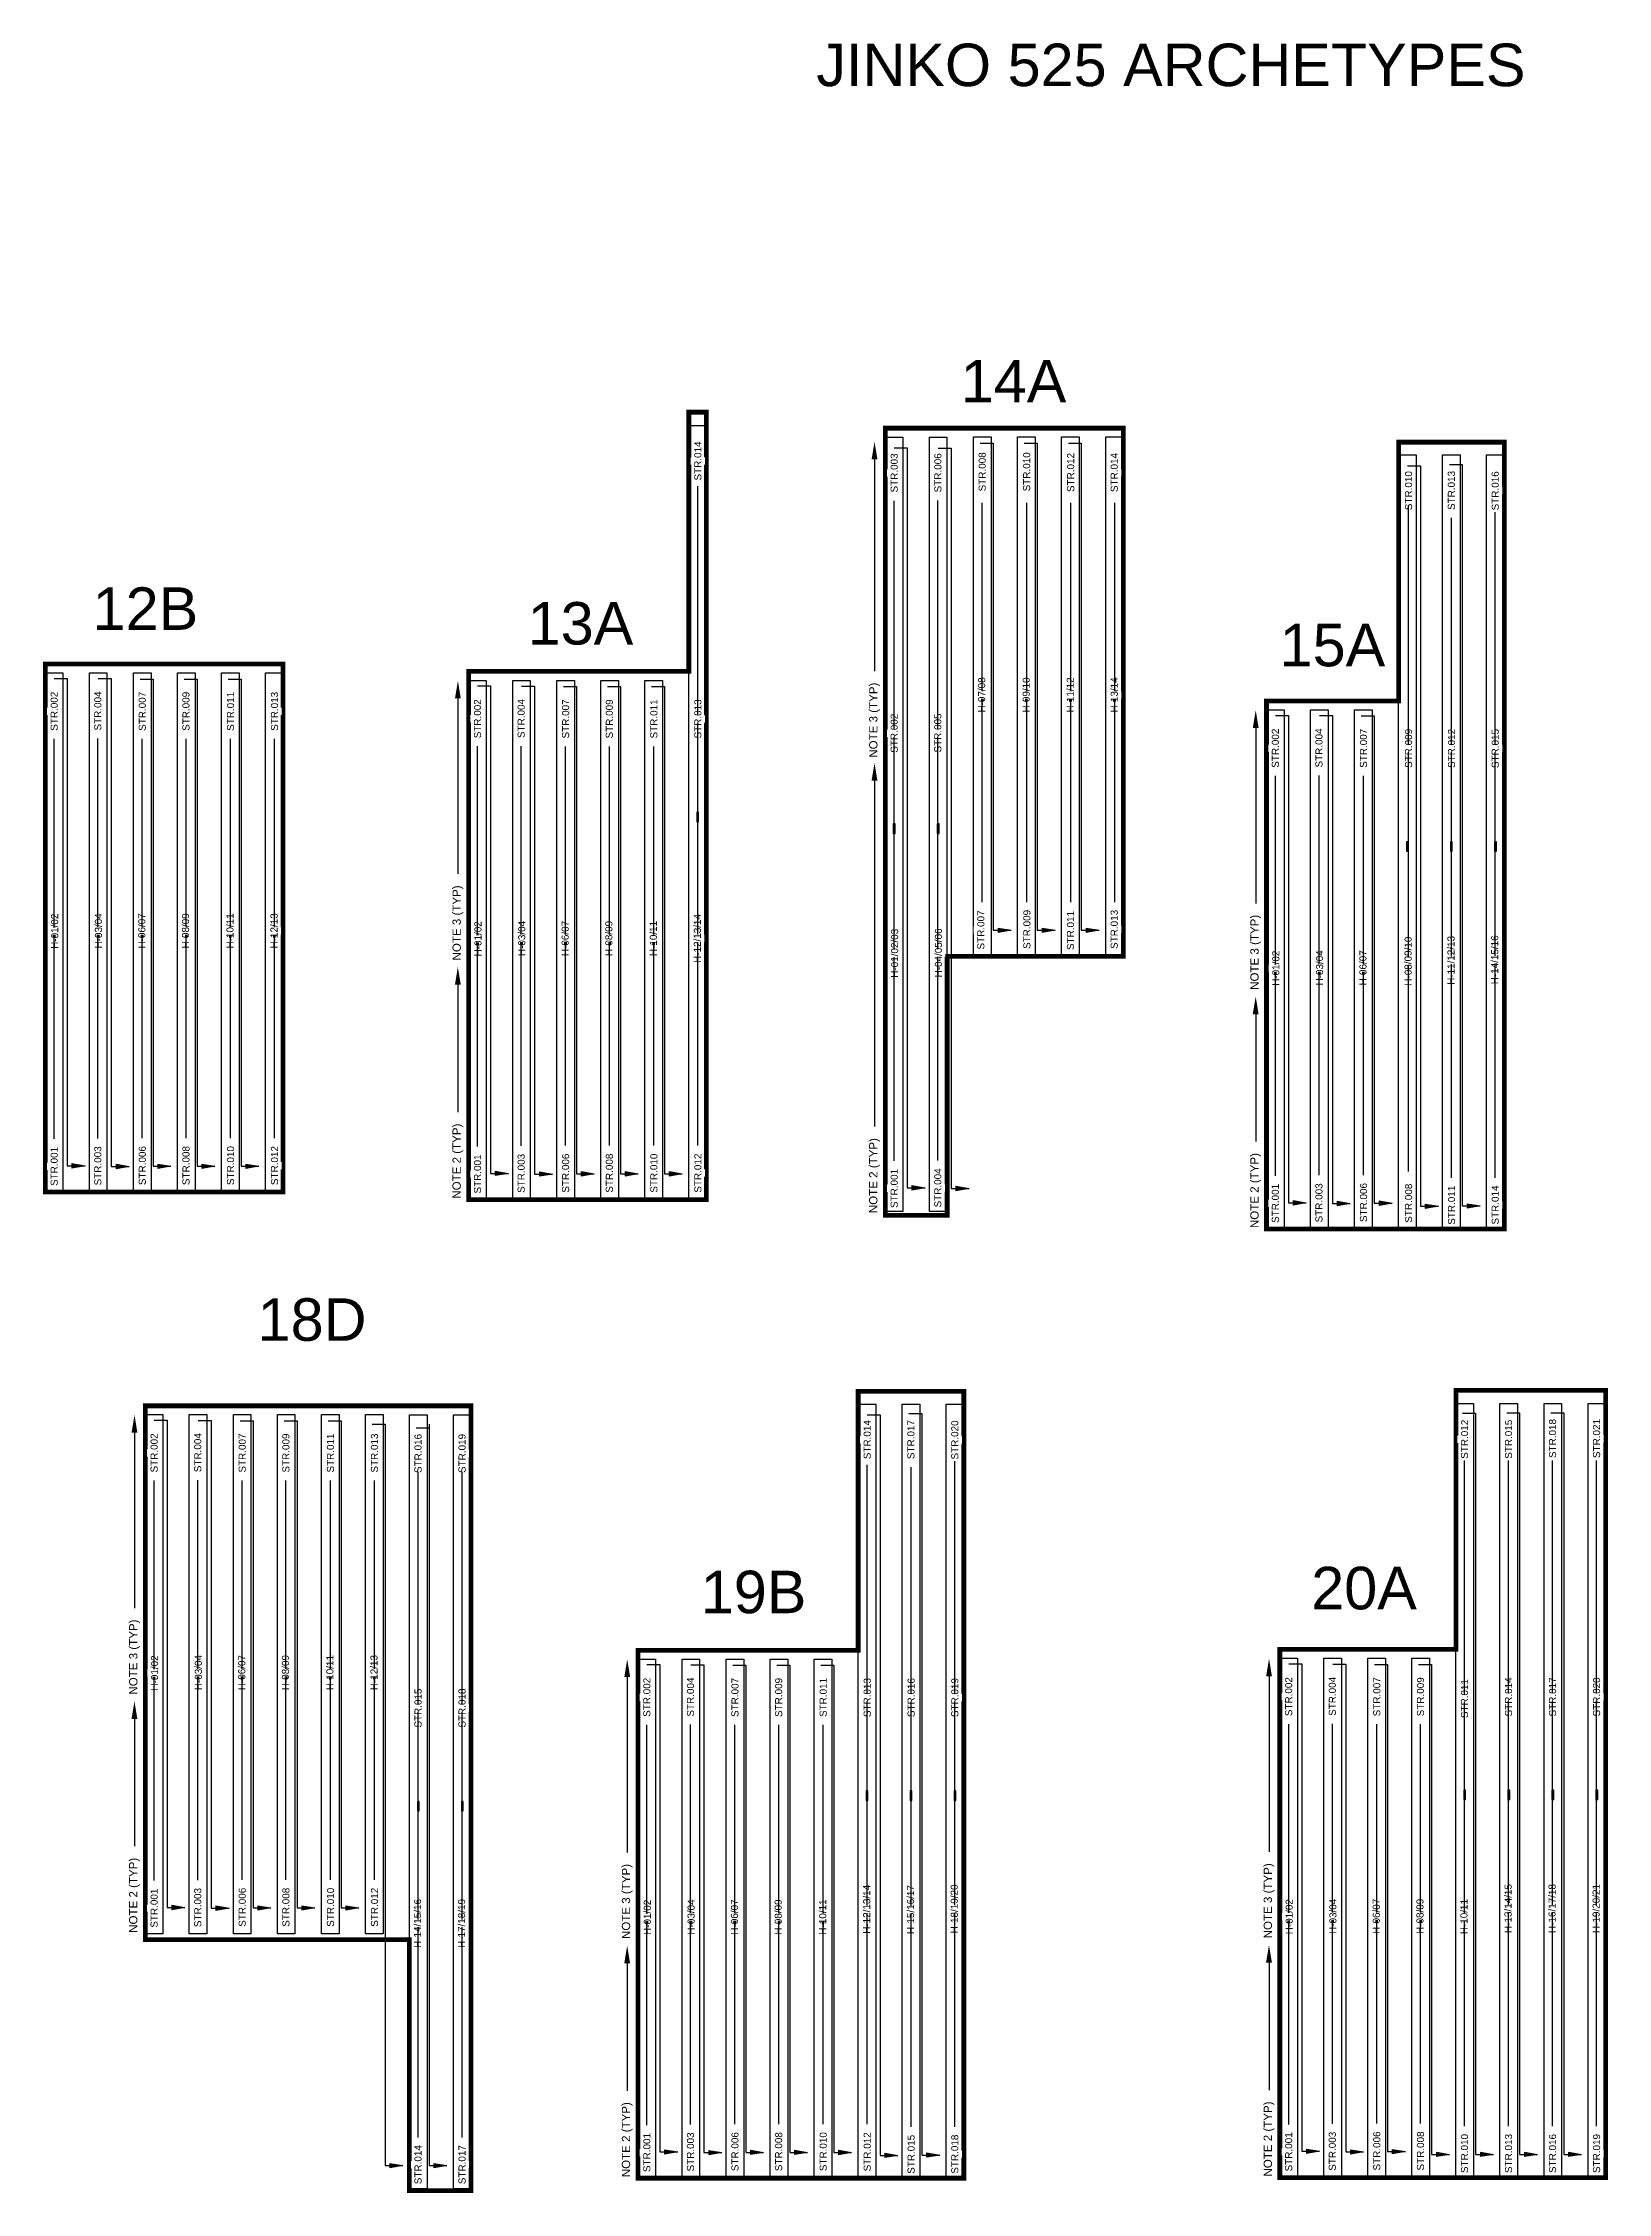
# Model space of a CAD drawing. Header units: inches. Extents: x -4 to 3761, y -12 to 63679.
# Drawn here: x 673 to 1336, y 1445 to 2355 of the extents above; entities that cross this region are included whole.
import ezdxf
from ezdxf import colors
from ezdxf.entities.mleader import LeaderData, LeaderLine
from ezdxf.math import Vec2, Vec3

# ---------------------------------------------------------------- set-up
doc = ezdxf.new("R2010")
doc.units = ezdxf.units.IN
doc.header["$MEASUREMENT"] = 0
for name, color, linetype in [('E-TEXT', 7, 'Continuous'), ('G-ANNO-TEXT', 1, 'Continuous'), ('JINKO', 210, 'Continuous'), ('PV-LBD ARCHETYPES', 7, 'Continuous'), ('PVcase PV Modules (optimised)', 142, 'Continuous')]:
    doc.layers.add(name, color=color, linetype=linetype)
doc.styles.add('NEI-A', font='arial.ttf')

msp = doc.modelspace()

# ---------------------------------------------------------------- texts
at = {"layer": 'PV-LBD ARCHETYPES', "style": 'NEI-A'}
for s, p in [('JINKO 525 ARCHETYPES', (1001, 2337.11)), ('12B', (694.44, 2106.9)), ('13A', (878.73, 2100.68)), ('15A', (1197.26, 2091.47)), ('19B', (952.06, 1690.57, 0)), ('20A', (1210.64, 1692.23, 0))]:
    msp.add_text(s, height=18, dxfattribs=at).set_placement(p)
at = {"layer": 'PV-LBD ARCHETYPES', "char_height": 18, "width": 29.5685, "attachment_point": 5, "style": 'NEI-A'}
for s, insert in [('14A', (1084.55, 2212.22)), (' 18D', (787.39, 1814.79))]:
    msp.add_mtext(s, dxfattribs=dict(at, insert=insert))

# ---------------------------------------------------------------- blocks, each defined once
blk = doc.blocks.new('1P87@52DEG F TR ID3 PVBlock')
at = {"layer": 'PVcase PV Modules (optimised)', "color": 0}
for points in [[(0, 0, 0), (0, -327.727, 0), (-7.461, -327.727, 0), (-7.461, 0, 0)], [(-4.10355, -167.724, 0), (-3.35745, -167.724, 0), (-3.35745, -163.724, 0), (-4.10355, -163.724, 0)]]:
    blk.add_polyline3d(points, close=True, dxfattribs=at)
blk.add_polyline3d([(-3.543975, -165.910525, 0), (-3.543975, -165.537475, 0), (-3.7305, -165.724, 0), (-3.917025, -165.537475, 0), (-3.917025, -165.910525, 0)], dxfattribs=at)
blk = doc.blocks.new('1P58@52DEG F TR ID3 PVBlock')
at = {"layer": 'PVcase PV Modules (optimised)', "color": 0}
for points in [[(0, 0, 0), (0, -219.818, 0), (-7.461, -219.818, 0), (-7.461, 0, 0)], [(-4.10355, -111.909, 0), (-3.35745, -111.909, 0), (-3.35745, -107.909, 0), (-4.10355, -107.909, 0)]]:
    blk.add_polyline3d(points, close=True, dxfattribs=at)
blk.add_polyline3d([(-3.543975, -110.095525, 0), (-3.543975, -109.722475, 0), (-3.7305, -109.909, 0), (-3.917025, -109.722475, 0), (-3.917025, -110.095525, 0)], dxfattribs=at)
blk = doc.blocks.new('_ClosedBlank')
at = {"color": 0, "linetype": 'ByBlock', "lineweight": -2}
for p, q in [((-1, 0.17), (0, 0)), ((-1, 0.17), (-1, -0.17)), ((0, 0), (-1, -0.17))]:
    blk.add_line(p, q, dxfattribs=at)
blk = doc.blocks.new('AR')
h = blk.add_hatch(color=256)
h.dxf.hatch_style = 1
h.paths.add_polyline_path([(0, 0.03), (0, -0.03), (0.18, 0)])
at = {"xscale": 0.1800047113158301, "yscale": 0.1800047113158301, "zscale": 0.1800047113158301}
blk.add_blockref('_ClosedBlank', (0.18, 0), dxfattribs=at)

# ---------------------------------------------------------------- linework, layer by layer
at = {"const_width": 2}
for points in [[(954.46, 2199.07), (947, 2199.07), (947, 2089.31), (853.74, 2089.31), (853.74, 1865.67), (954.46, 1865.67)], [(1292.42, 2186.37), (1247.66, 2186.37), (1247.66, 2076.78), (1191.7, 2076.78), (1191.7, 1853.22), (1292.42, 1853.22)], [(674.41, 2092.41), (775.13, 2092.41), (775.13, 1868.87), (674.41, 1868.87)]]:
    msp.add_lwpolyline(points, close=True, dxfattribs=at)
for points, elevation in [([(1030.23, 1859.02), (1056.43, 1859.02), (1056.43, 1968.66), (1131.04, 1968.66), (1131.04, 2192.3), (1030.23, 2192.3)], -5.56), ([(1063.49, 1784.51), (1018.73, 1784.51), (1018.73, 1674.92), (925.47, 1674.92), (925.47, 1451.38), (1063.49, 1451.38)], 0), ([(1335.37, 1784.94), (1271.96, 1784.94), (1271.96, 1675.31), (1197.35, 1675.31), (1197.35, 1451.66), (1335.37, 1451.66)], 0)]:
    msp.add_lwpolyline(points, close=True, dxfattribs=dict(at, elevation=elevation))
msp.add_lwpolyline([(854.76, 1778.39), (716.74, 1778.39), (716.74, 1552.38), (828.65, 1552.38), (828.65, 1446.11), (854.76, 1446.11), (854.76, 1778.39)], dxfattribs=at)
at = {"layer": 'E-TEXT'}
for p, q in [((1089.11, 2185.99, -5.56), (1094.61, 2185.99, -5.56)), ((1034, 2183.97, -5.56), (1039.5, 2183.97, -5.56)), ((1039.5, 2183.97, -5.56), (1039.5, 1870.71, -5.56)), ((1052.66, 2183.88, -5.56), (1058.16, 2183.88, -5.56)), ((1058.16, 2183.88, -5.56), (1058.16, 1870.42, -5.56)), ((1269.15, 2176.91), (1274.65, 2176.91)), ((1274.65, 2176.91), (1274.65, 1863.04)), ((950.84, 1888.55), (950.84, 2167.73)), ((1033.99, 1882.05, -5.56), (1033.99, 2161.53, -5.56)), ((1052.47, 1882.3, -5.56), (1052.47, 2161.64, -5.56)), ((1071.26, 1991.64, -5.56), (1071.26, 2160.67, -5.56)), ((1251.9, 1877.66), (1251.9, 2159.75)), ((1270.09, 1874.93), (1270.09, 2154.27)), ((1288.6, 1874.93), (1288.6, 2156.76)), ((678.17, 2086.35), (683.67, 2086.35)), ((683.67, 2086.35), (683.67, 1880.04)), ((696.83, 2086.26), (702.33, 2086.26)), ((702.33, 2086.26), (702.33, 1879.74)), ((714.55, 2086.1), (720.05, 2086.1)), ((720.05, 2086.1), (720.05, 1879.86)), ((733.2, 2086.1), (738.7, 2086.1)), ((751.85, 2086.1), (757.35, 2086.1)), ((757.35, 2086.1), (757.35, 1879.86)), ((857.5, 2083.15), (863, 2083.15)), ((863, 2083.15), (863, 1876.84)), ((876.16, 2083.06), (881.66, 2083.06)), ((881.66, 2083.06), (881.66, 1876.54)), ((893.88, 2082.9), (899.37, 2082.9)), ((899.37, 2082.9), (899.37, 1876.66)), ((912.53, 2082.9), (918.03, 2082.9)), ((931.18, 2082.9), (936.68, 2082.9)), ((936.68, 2082.9), (936.68, 1876.66)), ((1195.47, 2070.7), (1200.97, 2070.7)), ((1200.97, 2070.7), (1200.97, 1864.39)), ((1214.13, 2070.61), (1219.63, 2070.61)), ((1219.63, 2070.61), (1219.63, 1864.09)), ((1231.84, 2070.45), (1237.34, 2070.45)), ((1237.34, 2070.45), (1237.34, 1864.21)), ((678.16, 1891.38), (678.16, 2060.83)), ((696.65, 1891.63), (696.65, 2060.93)), ((715.49, 1891.75), (715.49, 2060.77)), ((734, 1891.75), (734, 2060.77)), ((752.86, 1891.75), (752.86, 2060.77)), ((771.51, 1891.75), (771.51, 2060.77)), ((857.49, 1888.18), (857.49, 2057.63)), ((875.97, 1888.43), (875.97, 2057.73)), ((894.82, 1888.55), (894.82, 2057.57)), ((913.33, 1888.55), (913.33, 2057.57)), ((932.19, 1888.55), (932.19, 2057.57)), ((1195.46, 1875.72), (1195.46, 2045.17)), ((1213.94, 1875.98), (1213.94, 2045.28)), ((1232.79, 1876.09), (1232.79, 2045.12)), ((683.67, 1879.99), (691.23, 1879.99)), ((702.33, 1879.7), (709.89, 1879.7)), ((720.05, 1879.82), (727.6, 1879.82)), ((757.35, 1879.82), (764.91, 1879.82)), ((863, 1876.8), (870.56, 1876.8)), ((881.66, 1876.5), (889.22, 1876.5)), ((899.37, 1876.62), (906.93, 1876.62)), ((936.68, 1876.62), (944.24, 1876.62)), ((1039.5, 1870.67, -5.56), (1047.06, 1870.67, -5.56)), ((1058.16, 1870.37, -5.56), (1065.71, 1870.37, -5.56)), ((1200.97, 1864.34), (1208.53, 1864.34)), ((1219.63, 1864.05), (1227.18, 1864.05)), ((1237.34, 1864.16), (1244.9, 1864.16)), ((1274.65, 1863), (1282.2, 1863)), ((1040.22, 1775.07, 0), (1045.71, 1775.07, 0)), ((1045.71, 1775.07, 0), (1045.71, 1461.2, 0)), ((720.51, 1772.33), (726.01, 1772.33)), ((726.01, 1772.33), (726.01, 1566.02)), ((739.17, 1772.24), (744.66, 1772.24)), ((744.66, 1772.24), (744.66, 1565.72)), ((756.88, 1772.08), (762.38, 1772.08)), ((762.38, 1772.08), (762.38, 1565.84)), ((775.53, 1772.08), (781.03, 1772.08)), ((794.19, 1772.08), (799.68, 1772.08)), ((799.68, 1772.08), (799.68, 1565.84)), ((832.29, 1468.65), (832.29, 1750.48)), ((850.94, 1468.65), (850.94, 1750.48)), ((1022.57, 1474.19, 0), (1022.57, 1753.38, 0)), ((1041.16, 1473.08, 0), (1041.16, 1752.43, 0)), ((1059.67, 1473.08, 0), (1059.67, 1754.91, 0)), ((1275.59, 1473.37, 0), (1275.59, 1755.2, 0)), ((1294.24, 1473.37, 0), (1294.24, 1755.2, 0)), ((1312.89, 1473.37, 0), (1312.89, 1755.2, 0)), ((1331.55, 1473.37, 0), (1331.55, 1755.2, 0)), ((720.49, 1577.36), (720.49, 1746.81)), ((738.98, 1577.61), (738.98, 1746.91)), ((757.82, 1577.73), (757.82, 1746.75)), ((776.33, 1577.73), (776.33, 1746.75)), ((795.19, 1577.73), (795.19, 1746.75)), ((813.84, 1577.73), (813.84, 1746.75)), ((929.24, 1668.85, 0), (934.73, 1668.85, 0)), ((934.73, 1668.85, 0), (934.73, 1462.54, 0)), ((947.89, 1668.77, 0), (953.39, 1668.77, 0)), ((953.39, 1668.77, 0), (953.39, 1462.25, 0)), ((965.61, 1668.6, 0), (971.11, 1668.6, 0)), ((971.11, 1668.6, 0), (971.11, 1462.37, 0)), ((984.26, 1668.6, 0), (989.76, 1668.6, 0)), ((1002.91, 1668.6, 0), (1008.41, 1668.6, 0)), ((1002.91, 1668.55, 0), (1008.41, 1668.55, 0)), ((1008.41, 1668.6, 0), (1008.41, 1462.37, 0)), ((1201.12, 1669.14, 0), (1206.61, 1669.14, 0)), ((1206.61, 1669.14, 0), (1206.61, 1462.83, 0)), ((1219.77, 1669.05, 0), (1225.27, 1669.05, 0)), ((1225.27, 1669.05, 0), (1225.27, 1462.54, 0)), ((1237.49, 1668.89, 0), (1242.99, 1668.89, 0)), ((1242.99, 1668.89, 0), (1242.99, 1462.65, 0)), ((1256.14, 1668.9, 0), (1261.64, 1668.9, 0)), ((929.22, 1473.88, 0), (929.22, 1643.33, 0)), ((947.71, 1474.13, 0), (947.71, 1643.44, 0)), ((966.55, 1474.25, 0), (966.55, 1643.28, 0)), ((985.06, 1474.25, 0), (985.06, 1643.28, 0)), ((1003.92, 1474.25, 0), (1003.92, 1643.28, 0)), ((1201.1, 1474.17, 0), (1201.1, 1643.62, 0)), ((1219.59, 1474.42, 0), (1219.59, 1643.72, 0)), ((1238.43, 1474.54, 0), (1238.43, 1643.56, 0)), ((1256.94, 1474.54, 0), (1256.94, 1643.56, 0)), ((726.01, 1565.97), (733.56, 1565.97)), ((744.66, 1565.68), (752.22, 1565.68)), ((762.38, 1565.8), (769.94, 1565.8)), ((799.68, 1565.8), (807.24, 1565.8)), ((818.34, 1456.72), (825.89, 1456.72)), ((934.73, 1462.5, 0), (942.29, 1462.5, 0)), ((953.39, 1462.21, 0), (960.95, 1462.21, 0)), ((971.11, 1462.32, 0), (978.67, 1462.32, 0)), ((1008.41, 1462.32, 0), (1015.97, 1462.32, 0)), ((1045.71, 1461.16, 0), (1053.27, 1461.16, 0)), ((1206.61, 1462.79, 0), (1214.17, 1462.79, 0)), ((1225.27, 1462.49, 0), (1232.83, 1462.49, 0)), ((1242.99, 1462.61, 0), (1250.54, 1462.61, 0))]:
    msp.add_line(p, q, dxfattribs=at)

# ---------------------------------------------------------------- block references
at = {"layer": 'E-TEXT', "xscale": 30.78777906583937, "yscale": 30.78777906583937, "zscale": 30.78777906583937}
for p in [(685.69, 1879.99), (704.35, 1879.7), (722.06, 1879.82), (759.37, 1879.82), (865.02, 1876.8), (883.67, 1876.5), (901.39, 1876.62), (938.69, 1876.62), (1041.52, 1870.67, -5.56), (1060.17, 1870.37, -5.56), (1202.99, 1864.34), (1221.64, 1864.05), (1239.36, 1864.16), (1276.66, 1863), (728.02, 1565.97), (746.68, 1565.68), (764.4, 1565.8), (801.7, 1565.8), (820.35, 1456.72), (936.75, 1462.5, 0), (955.41, 1462.21, 0), (973.12, 1462.32, 0), (1010.43, 1462.32, 0), (1047.73, 1461.16, 0), (1208.63, 1462.79, 0), (1227.29, 1462.49, 0), (1245, 1462.61, 0)]:
    msp.add_blockref('AR', p, dxfattribs=at)
at = {"layer": 'JINKO'}
for name, p in [('1P87@52DEG F TR ID3 PVBlock', (954.46, 2193.4)), ('1P87@52DEG F TR ID3 PVBlock', (1037.69, 2188.44, -5.56)), ('1P87@52DEG F TR ID3 PVBlock', (1056.35, 2188.44, -5.56)), ('1P58@52DEG F TR ID3 PVBlock', (1075.09, 2188.58, -5.56)), ('1P58@52DEG F TR ID3 PVBlock', (1093.74, 2188.58, -5.56)), ('1P58@52DEG F TR ID3 PVBlock', (1112.39, 2188.58, -5.56)), ('1P58@52DEG F TR ID3 PVBlock', (1131.04, 2188.58, -5.56)), ('1P87@52DEG F TR ID3 PVBlock', (1255.12, 2180.95)), ('1P87@52DEG F TR ID3 PVBlock', (1273.77, 2180.95)), ('1P87@52DEG F TR ID3 PVBlock', (1292.42, 2180.95)), ('1P58@52DEG F TR ID3 PVBlock', (681.87, 2088.69)), ('1P58@52DEG F TR ID3 PVBlock', (700.52, 2088.69)), ('1P58@52DEG F TR ID3 PVBlock', (719.17, 2088.69)), ('1P58@52DEG F TR ID3 PVBlock', (737.82, 2088.69)), ('1P58@52DEG F TR ID3 PVBlock', (756.48, 2088.69)), ('1P58@52DEG F TR ID3 PVBlock', (775.13, 2088.69)), ('1P58@52DEG F TR ID3 PVBlock', (861.2, 2085.49)), ('1P58@52DEG F TR ID3 PVBlock', (879.85, 2085.49)), ('1P58@52DEG F TR ID3 PVBlock', (898.5, 2085.49)), ('1P58@52DEG F TR ID3 PVBlock', (917.15, 2085.49)), ('1P58@52DEG F TR ID3 PVBlock', (935.8, 2085.49)), ('1P58@52DEG F TR ID3 PVBlock', (1199.16, 2073.04)), ('1P58@52DEG F TR ID3 PVBlock', (1217.82, 2073.04)), ('1P58@52DEG F TR ID3 PVBlock', (1236.47, 2073.04)), ('1P87@52DEG F TR ID3 PVBlock', (1026.19, 1779.04, 0)), ('1P87@52DEG F TR ID3 PVBlock', (1044.84, 1779.04, 0)), ('1P87@52DEG F TR ID3 PVBlock', (1063.49, 1779.04, 0)), ('1P87@52DEG F TR ID3 PVBlock', (1279.42, 1779.39, 0)), ('1P87@52DEG F TR ID3 PVBlock', (1298.07, 1779.39, 0)), ('1P87@52DEG F TR ID3 PVBlock', (1316.72, 1779.39, 0)), ('1P87@52DEG F TR ID3 PVBlock', (1335.37, 1779.39, 0)), ('1P58@52DEG F TR ID3 PVBlock', (724.2, 1774.67)), ('1P58@52DEG F TR ID3 PVBlock', (742.85, 1774.67)), ('1P58@52DEG F TR ID3 PVBlock', (761.51, 1774.67)), ('1P58@52DEG F TR ID3 PVBlock', (780.16, 1774.67)), ('1P58@52DEG F TR ID3 PVBlock', (798.81, 1774.67)), ('1P58@52DEG F TR ID3 PVBlock', (817.46, 1774.67)), ('1P87@52DEG F TR ID3 PVBlock', (836.11, 1774.58)), ('1P87@52DEG F TR ID3 PVBlock', (854.76, 1774.58)), ('1P58@52DEG F TR ID3 PVBlock', (932.93, 1671.19, 0)), ('1P58@52DEG F TR ID3 PVBlock', (951.58, 1671.19, 0)), ('1P58@52DEG F TR ID3 PVBlock', (970.23, 1671.19, 0)), ('1P58@52DEG F TR ID3 PVBlock', (988.88, 1671.19, 0)), ('1P58@52DEG F TR ID3 PVBlock', (1007.54, 1671.19, 0)), ('1P58@52DEG F TR ID3 PVBlock', (1204.81, 1671.48, 0)), ('1P58@52DEG F TR ID3 PVBlock', (1223.46, 1671.48, 0)), ('1P58@52DEG F TR ID3 PVBlock', (1242.11, 1671.48, 0)), ('1P58@52DEG F TR ID3 PVBlock', (1260.76, 1671.48, 0))]:
    msp.add_blockref(name, p, dxfattribs=at)

msp.set_redraw_order([(e.dxf.handle, doc.entitydb.next_handle()) for e in msp.query("TEXT MTEXT ATTDEF DIMENSION ARC_DIMENSION")])  # texts and dimensions are drawn at this point

# ---------------------------------------------------------------- leaders
at = {"layer": 'G-ANNO-TEXT'}
ml = msp.add_multileader_mtext('Standard', dxfattribs=at)
ml.set_content('NOTE 3 (TYP)', color=256, style='NEI-A')
ml.set_leader_properties()
ml.build(insert=Vec2(0, 0))
ml.multileader.update_dxf_attribs({"dogleg_length": 0.0625, "arrow_head_size": 7.5, "scale": 60})
ctx = ml.context
ctx.base_point, ctx.scale, ctx.char_height, ctx.arrow_head_size, ctx.landing_gap_size, ctx.plane_origin, ctx.plane_x_axis, ctx.plane_y_axis = Vec3(1025.66, 2047.39, -5.56), 60, 3.5, 7.5, 5.4, Vec3(1103.8, 1978.12, -5.56), Vec3(0, 1), Vec3(-1, 0)
notes = []
notes.append((ctx, [(1, (1, 1, 0), (1025.66, 2093.18, -5.56), (0, -1), 3.75, [(0, [(1025.66, 2186.59, -5.56)], 0, [])])]))
ctx.mtext.insert, ctx.mtext.text_direction, ctx.mtext.rotation, ctx.mtext.width, ctx.mtext.flow_direction = Vec3(1023.4, 2052.79, -5.56), Vec3(0, 1), 1.570796, 1027, 5
ml = msp.add_multileader_mtext('Standard', dxfattribs=at)
ml.set_content('NOTE 3 (TYP)', color=256, style='NEI-A')
ml.set_leader_properties()
ml.build(insert=Vec2(0, 0))
ml.multileader.update_dxf_attribs({"dogleg_length": 0.0625, "arrow_head_size": 7.5, "scale": 60})
ctx = ml.context
ctx.base_point, ctx.scale, ctx.char_height, ctx.arrow_head_size, ctx.landing_gap_size, ctx.plane_origin, ctx.plane_x_axis, ctx.plane_y_axis = Vec3(849.17, 1961.54), 60, 3.5, 7.5, 5.4, Vec3(927.3, 1892.27), Vec3(0, 1), Vec3(-1, 0)
notes.append((ctx, [(1, (1, 1, 0), (849.17, 2007.32), (0, -1), 3.75, [(0, [(849.17, 2085.35)], 0, [])])]))
ctx.mtext.insert, ctx.mtext.text_direction, ctx.mtext.rotation, ctx.mtext.width, ctx.mtext.flow_direction = Vec3(846.9, 1966.94), Vec3(0, 1), 1.570796, 1027, 5
ml = msp.add_multileader_mtext('Standard', dxfattribs=at)
ml.set_content('NOTE 3 (TYP)', color=256, style='NEI-A')
ml.set_leader_properties()
ml.build(insert=Vec2(0, 0))
ml.multileader.update_dxf_attribs({"dogleg_length": 0.0625, "arrow_head_size": 7.5, "scale": 60})
ctx = ml.context
ctx.base_point, ctx.scale, ctx.char_height, ctx.arrow_head_size, ctx.landing_gap_size, ctx.plane_origin, ctx.plane_x_axis, ctx.plane_y_axis = Vec3(1187.13, 1949.09), 60, 3.5, 7.5, 5.4, Vec3(1265.27, 1879.82), Vec3(0, 1), Vec3(-1, 0)
notes.append((ctx, [(1, (1, 1, 0), (1187.13, 1994.87), (0, -1), 3.75, [(0, [(1187.13, 2072.89)], 0, [])])]))
ctx.mtext.insert, ctx.mtext.text_direction, ctx.mtext.rotation, ctx.mtext.width, ctx.mtext.flow_direction = Vec3(1184.87, 1954.49), Vec3(0, 1), 1.570796, 1027, 5
ml = msp.add_multileader_mtext('Standard', dxfattribs=at)
ml.set_content('NOTE 2 (TYP)', color=256, style='NEI-A')
ml.set_leader_properties()
ml.build(insert=Vec2(0, 0))
ml.multileader.update_dxf_attribs({"dogleg_length": 0.0625, "arrow_head_size": 7.5, "scale": 60})
ctx = ml.context
ctx.base_point, ctx.scale, ctx.char_height, ctx.arrow_head_size, ctx.landing_gap_size, ctx.plane_origin, ctx.plane_x_axis, ctx.plane_y_axis = Vec3(849.15, 1860.68), 60, 3.5, 7.5, 5.4, Vec3(927.28, 1791.42), Vec3(0, 1), Vec3(-1, 0)
notes.append((ctx, [(1, (1, 1, 0), (849.15, 1906.47), (0, -1), 3.75, [(0, [(849.15, 1964.16)], 0, [])])]))
ctx.mtext.insert, ctx.mtext.text_direction, ctx.mtext.rotation, ctx.mtext.width, ctx.mtext.flow_direction = Vec3(846.88, 1866.08), Vec3(0, 1), 1.570796, 55.295, 5
ml = msp.add_multileader_mtext('Standard', dxfattribs=at)
ml.set_content('NOTE 2 (TYP)', color=256, style='NEI-A')
ml.set_leader_properties()
ml.build(insert=Vec2(0, 0))
ml.multileader.update_dxf_attribs({"dogleg_length": 0.0625, "arrow_head_size": 7.5, "scale": 60})
ctx = ml.context
ctx.base_point, ctx.scale, ctx.char_height, ctx.arrow_head_size, ctx.landing_gap_size, ctx.plane_origin, ctx.plane_x_axis, ctx.plane_y_axis = Vec3(1025.65, 1854.56, -5.56), 60, 3.5, 7.5, 5.4, Vec3(1103.78, 1785.29, -5.56), Vec3(0, 1), Vec3(-1, 0)
notes.append((ctx, [(1, (1, 1, 0), (1025.65, 1900.34, -5.56), (0, -1), 3.75, [(0, [(1025.65, 2050.57, -5.56)], 0, [])])]))
ctx.mtext.insert, ctx.mtext.text_direction, ctx.mtext.rotation, ctx.mtext.width, ctx.mtext.flow_direction = Vec3(1023.38, 1859.96, -5.56), Vec3(0, 1), 1.570796, 55.295, 5
ml = msp.add_multileader_mtext('Standard', dxfattribs=at)
ml.set_content('NOTE 2 (TYP)', color=256, style='NEI-A')
ml.set_leader_properties()
ml.build(insert=Vec2(0, 0))
ml.multileader.update_dxf_attribs({"dogleg_length": 0.0625, "arrow_head_size": 7.5, "scale": 60})
ctx = ml.context
ctx.base_point, ctx.scale, ctx.char_height, ctx.arrow_head_size, ctx.landing_gap_size, ctx.plane_origin, ctx.plane_x_axis, ctx.plane_y_axis = Vec3(1187.12, 1848.23), 60, 3.5, 7.5, 5.4, Vec3(1265.25, 1778.96), Vec3(0, 1), Vec3(-1, 0)
notes.append((ctx, [(1, (1, 1, 0), (1187.12, 1894.02), (0, -1), 3.75, [(0, [(1187.12, 1951.7)], 0, [])])]))
ctx.mtext.insert, ctx.mtext.text_direction, ctx.mtext.rotation, ctx.mtext.width, ctx.mtext.flow_direction = Vec3(1184.85, 1853.63), Vec3(0, 1), 1.570796, 55.295, 5
for ctx, leaders in notes:
    for number, flags, end, landing, length, lines in leaders:
        leader = LeaderData()
        leader.index, (leader.has_last_leader_line, leader.has_dogleg_vector, leader.attachment_direction) = number, flags
        leader.last_leader_point, leader.dogleg_vector, leader.dogleg_length = Vec3(end), Vec3(landing), length
        for number, points, colour, breaks in lines:
            line = LeaderLine()
            line.index, line.vertices, line.color, line.breaks = number, Vec3.list(points), colors.encode_raw_color(colour), breaks
            leader.lines.append(line)
        ctx.leaders.append(leader)

# ---------------------------------------------------------------- next in the draw order: texts
at = {"layer": 'G-ANNO-TEXT', "char_height": 3, "attachment_point": 5, "rotation": 90, "style": 'NEI-A', "bg_fill": 3, "box_fill_scale": 1.5, "bg_fill_color": 256, "bg_fill_transparency": 0}
for s, width, insert in [('STR.014', 0.0963, (950.84, 2178.41)), ('STR.003', 0.0963, (1033.99, 2173.35, -5.56)), ('STR.006', 0.0823, (1052.52, 2173.4, -5.56)), ('STR.008', 0.0823, (1071.26, 2173.82, -5.56)), ('STR.012', 0.0823, (1108.77, 2173.53, -5.56)), ('STR.014', 0.0963, (1127.22, 2173.53, -5.56)), ('STR.010', 0.0963, (1251.9, 2165.85)), ('STR.013', 0.0823, (1270.02, 2165.94)), ('STR.016', 0.0963, (1288.6, 2165.78)), ('STR.002', 0.0963, (678.16, 2072.47)), ('STR.004', 0.0963, (696.65, 2072.57)), ('STR.007', 0.0963, (715.49, 2072.41)), ('STR.009', 0.0963, (734, 2072.41)), ('STR.011', 0.0963, (752.86, 2072.41)), ('STR.013', 0.0963, (771.51, 2072.41)), ('STR.002', 0.0963, (857.49, 2069.27)), ('STR.004', 0.0963, (875.97, 2069.38)), ('STR.007', 0.0963, (894.82, 2069.21)), ('STR.009', 0.0963, (913.33, 2069.21)), ('STR.011', 0.0963, (932.19, 2069.21)), ('STR.013', 0.0963, (950.84, 2069.21)), ('STR.002', 0.0963, (1033.99, 2063.14, -5.56)), ('STR.005', 0.0963, (1052.47, 2063.25, -5.56)), ('STR.002', 0.0963, (1195.46, 2056.81)), ('STR.004', 0.0963, (1213.94, 2056.92)), ('STR.007', 0.0963, (1232.79, 2056.76)), ('STR.009', 0.0963, (1251.9, 2056.74)), ('STR.012', 0.0963, (1270.09, 2056.71)), ('STR.015', 0.0963, (1288.6, 2056.69)), ('STR.009', 0.0963, (1090.23, 1980.09, -5.56)), ('STR.013', 0.0963, (1127.22, 1980.1, -5.56)), ('STR.001', 0.0823, (678.16, 1879.73)), ('STR.003', 0.0823, (696.65, 1879.99)), ('STR.006', 0.0823, (715.49, 1880.1)), ('STR.008', 0.0823, (734, 1880.1)), ('STR.012', 0.0823, (771.51, 1880.1)), ('STR.001', 0.0823, (857.49, 1876.53)), ('STR.003', 0.0823, (875.97, 1876.79)), ('STR.006', 0.0823, (894.82, 1876.9)), ('STR.008', 0.0823, (913.33, 1876.9)), ('STR.012', 0.0823, (950.84, 1876.9)), ('STR.001', 0.0823, (1033.99, 1870.41, -5.56)), ('STR.004', 0.0823, (1052.47, 1870.66, -5.56)), ('STR.001', 0.0823, (1195.46, 1864.08)), ('STR.003', 0.0823, (1213.94, 1864.33)), ('STR.006', 0.0823, (1232.79, 1864.45)), ('STR.008', 0.0823, (1251.9, 1864.17)), ('STR.014', 0.0963, (1288.6, 1863.39)), ('STR.004', 0.0963, (738.98, 1758.55)), ('STR.007', 0.0963, (757.82, 1758.39)), ('STR.009', 0.0963, (776.33, 1758.39)), ('STR.011', 0.0963, (795.19, 1758.39)), ('STR.013', 0.0963, (813.84, 1758.39)), ('STR.016', 0.0963, (832.29, 1758.22)), ('STR.019', 0.0963, (850.94, 1758.22)), ('STR.014', 0.0963, (1022.57, 1764.05, 0)), ('STR.017', 0.0823, (1041.09, 1764.1, 0)), ('STR.020', 0.0963, (1059.67, 1763.94, 0)), ('STR.012', 0.0963, (1275.59, 1764.23, 0)), ('STR.015', 0.0963, (1294.24, 1764.23, 0)), ('STR.018', 0.0963, (1312.89, 1764.54, 0)), ('STR.021', 0.0963, (1331.55, 1764.54, 0)), ('STR.015', 0.0963, (832.29, 1650.42)), ('STR.018', 0.0963, (850.94, 1650.42)), ('STR.004', 0.0963, (947.71, 1655.08, 0)), ('STR.007', 0.0963, (966.55, 1654.92, 0)), ('STR.009', 0.0963, (985.06, 1654.92, 0)), ('STR.011', 0.0963, (1003.92, 1654.92, 0)), ('STR.013', 0.0963, (1022.57, 1654.86, 0)), ('STR.016', 0.0963, (1041.16, 1654.86, 0)), ('STR.019', 0.0963, (1059.67, 1654.85, 0)), ('STR.004', 0.0963, (1219.59, 1655.37, 0)), ('STR.007', 0.0963, (1238.43, 1655.2, 0)), ('STR.009', 0.0963, (1256.94, 1655.2, 0)), ('STR.011', 0.0963, (1275.59, 1654.44, 0)), ('STR.014', 0.0963, (1294.24, 1655.14, 0)), ('STR.017', 0.0963, (1312.89, 1655.14, 0)), ('STR.020', 0.0963, (1331.55, 1655.14, 0)), ('STR.003', 0.0823, (738.98, 1565.97)), ('STR.006', 0.0823, (757.82, 1566.08)), ('STR.008', 0.0823, (776.33, 1566.08)), ('STR.012', 0.0823, (813.84, 1566.08)), ('STR.003', 0.0823, (947.71, 1462.49, 0)), ('STR.006', 0.0823, (966.55, 1462.61, 0)), ('STR.008', 0.0823, (985.06, 1462.61, 0)), ('STR.018', 0.0963, (1059.67, 1461.55, 0)), ('STR.003', 0.0823, (1219.59, 1462.78, 0)), ('STR.006', 0.0823, (1238.43, 1462.9, 0)), ('STR.008', 0.0823, (1256.94, 1462.9, 0)), ('STR.014', 0.0963, (832.29, 1457.11))]:
    msp.add_mtext_dynamic_manual_height_columns(s, width=width, gutter_width=0.561, heights=[0], dxfattribs=dict(at, insert=insert))
at = {"layer": 'G-ANNO-TEXT', "char_height": 3, "width": 0.0823, "attachment_point": 5, "rotation": 90, "style": 'NEI-A', "bg_fill": 3, "box_fill_scale": 1.5, "bg_fill_color": 256, "bg_fill_transparency": 0}
for s, insert in [('H-07/08', (1071.05, 2079.35, -5.56)), ('H-01/02', (678.37, 1979.3)), ('H-03/04', (696.9, 1979.45)), ('H-06/07', (715.28, 1979.45)), ('H-08/09', (733.79, 1979.45)), ('H-10/11', (752.65, 1979.45)), ('H-12/13', (771.3, 1979.45)), ('H-12/13/14', (950.63, 1976.25)), ('H-01/02', (857.69, 1976.1)), ('H-03/04', (876.23, 1976.25)), ('H-06/07', (894.61, 1976.25)), ('H-08/09', (913.12, 1976.25)), ('H-10/11', (931.98, 1976.25)), ('H-01/02/03', (1034.19, 1969.97, -5.56)), ('H-04/05/06', (1052.73, 1970.13, -5.56)), ('H-08/09/10', (1251.69, 1966.65)), ('H-11/12/13', (1269.88, 1966.96)), ('H-14/15/16', (1288.39, 1967.22)), ('H-01/02', (1195.66, 1963.65)), ('H-03/04', (1214.2, 1963.8)), ('H-06/07', (1232.58, 1963.8)), ('H-03/04', (739.24, 1665.43)), ('H-06/07', (757.62, 1665.43)), ('H-08/09', (776.13, 1665.43)), ('H-10/11', (794.98, 1665.43)), ('H-12/13', (813.64, 1665.43)), ('H-12/13/14', (1022.36, 1565.2, 0)), ('H-15/16/17', (1040.95, 1565.12, 0)), ('H-18/19/20', (1059.46, 1565.38, 0)), ('H-13/14/15', (1294.04, 1565.56, 0)), ('H-16/17/18', (1312.69, 1565.56, 0)), ('H-19/20/21', (1331.34, 1565.56, 0)), ('H-14/15/16', (832.08, 1559.23)), ('H-17/18/19', (850.73, 1559.23)), ('H-03/04', (947.97, 1561.96, 0)), ('H-06/07', (966.34, 1561.96, 0)), ('H-08/09', (984.85, 1561.96, 0)), ('H-10/11', (1003.71, 1561.96, 0)), ('H-03/04', (1219.84, 1562.24, 0)), ('H-06/07', (1238.22, 1562.24, 0)), ('H-08/09', (1256.73, 1562.24, 0)), ('H-10/11', (1275.38, 1562.13, 0))]:
    msp.add_mtext(s, dxfattribs=dict(at, insert=insert))

# ---------------------------------------------------------------- next in the draw order: linework, layer by layer
at = {"layer": 'E-TEXT'}
for p, q in [((1070.46, 2185.99, -5.56), (1075.96, 2185.99, -5.56)), ((1075.96, 2185.99, -5.56), (1075.96, 1979.76, -5.56)), ((1094.61, 2185.99, -5.56), (1094.61, 1979.76, -5.56)), ((1107.77, 2185.99, -5.56), (1113.26, 2185.99, -5.56)), ((1251.43, 2176.38), (1256.93, 2176.38)), ((1256.93, 2176.38), (1256.93, 1862.92)), ((1090.12, 1991.64, -5.56), (1090.12, 2160.67, -5.56)), ((1127.42, 1991.64, -5.56), (1127.42, 2160.67, -5.56)), ((738.7, 2086.1), (738.7, 1879.86)), ((918.03, 2082.9), (918.03, 1876.66)), ((1075.96, 1979.71, -5.56), (1083.52, 1979.71, -5.56)), ((1094.61, 1979.71, -5.56), (1102.17, 1979.71, -5.56)), ((738.7, 1879.82), (746.26, 1879.82)), ((918.03, 1876.62), (925.58, 1876.62)), ((1256.93, 1862.88), (1264.49, 1862.88)), ((1274.79, 1775.31, 0), (1280.29, 1775.31, 0)), ((1293.44, 1775.38, 0), (1298.94, 1775.38, 0)), ((1312.1, 1775.38, 0), (1317.59, 1775.38, 0)), ((781.03, 1772.08), (781.03, 1565.84)), ((812.84, 1770.66), (818.34, 1770.66)), ((818.34, 1770.66), (818.34, 1456.76)), ((831.49, 1769.06), (836.99, 1769.06)), ((836.99, 1770.66), (836.99, 1456.76)), ((1022.5, 1774.54, 0), (1028, 1774.54, 0)), ((989.76, 1668.6, 0), (989.76, 1462.37, 0)), ((1261.64, 1668.9, 0), (1261.64, 1461.49, 0)), ((781.03, 1565.8), (788.59, 1565.8)), ((836.99, 1456.72), (844.55, 1456.72)), ((989.76, 1462.32, 0), (997.32, 1462.32, 0)), ((1261.64, 1461.44, 0), (1269.2, 1461.44, 0))]:
    msp.add_line(p, q, dxfattribs=at)

# ---------------------------------------------------------------- next in the draw order: block references
at = {"layer": 'E-TEXT', "xscale": 30.78777906583937, "yscale": 30.78777906583937, "zscale": 30.78777906583937}
for p in [(1077.98, 1979.71, -5.56), (1096.63, 1979.71, -5.56), (740.71, 1879.82), (920.04, 1876.62), (1258.95, 1862.88), (783.05, 1565.8), (839, 1456.72), (991.78, 1462.32, 0), (1263.65, 1461.44, 0)]:
    msp.add_blockref('AR', p, dxfattribs=at)

# ---------------------------------------------------------------- next in the draw order: leaders
at = {"layer": 'G-ANNO-TEXT'}
ml = msp.add_multileader_mtext('Standard', dxfattribs=at)
ml.set_content('NOTE 3 (TYP)', color=256, style='NEI-A')
ml.set_leader_properties()
ml.build(insert=Vec2(0, 0))
ml.multileader.update_dxf_attribs({"dogleg_length": 0.0625, "arrow_head_size": 7.5, "scale": 60})
ctx = ml.context
ctx.base_point, ctx.scale, ctx.char_height, ctx.arrow_head_size, ctx.landing_gap_size, ctx.plane_origin, ctx.plane_x_axis, ctx.plane_y_axis = Vec3(712.17, 1650.72), 60, 3.5, 7.5, 5.4, Vec3(790.31, 1581.45), Vec3(0, 1), Vec3(-1, 0)
notes = []
notes.append((ctx, [(1, (1, 1, 0), (712.17, 1696.5), (0, -1), 3.75, [(0, [(712.17, 1774.53)], 0, [])])]))
ctx.mtext.insert, ctx.mtext.text_direction, ctx.mtext.rotation, ctx.mtext.width, ctx.mtext.flow_direction = Vec3(709.91, 1656.12), Vec3(0, 1), 1.570796, 1027, 5
ml = msp.add_multileader_mtext('Standard', dxfattribs=at)
ml.set_content('NOTE 3 (TYP)', color=256, style='NEI-A')
ml.set_leader_properties()
ml.build(insert=Vec2(0, 0))
ml.multileader.update_dxf_attribs({"dogleg_length": 0.0625, "arrow_head_size": 7.5, "scale": 60})
ctx = ml.context
ctx.base_point, ctx.scale, ctx.char_height, ctx.arrow_head_size, ctx.landing_gap_size, ctx.plane_origin, ctx.plane_x_axis, ctx.plane_y_axis = Vec3(920.9, 1547.24, 0), 60, 3.5, 7.5, 5.4, Vec3(999.03, 1477.97, 0), Vec3(0, 1), Vec3(-1, 0)
notes.append((ctx, [(1, (1, 1, 0), (920.9, 1593.03, 0), (0, -1), 3.75, [(0, [(920.9, 1671.05, 0)], 0, [])])]))
ctx.mtext.insert, ctx.mtext.text_direction, ctx.mtext.rotation, ctx.mtext.width, ctx.mtext.flow_direction = Vec3(918.63, 1552.64, 0), Vec3(0, 1), 1.570796, 1027, 5
ml = msp.add_multileader_mtext('Standard', dxfattribs=at)
ml.set_content('NOTE 3 (TYP)', color=256, style='NEI-A')
ml.set_leader_properties()
ml.build(insert=Vec2(0, 0))
ml.multileader.update_dxf_attribs({"dogleg_length": 0.0625, "arrow_head_size": 7.5, "scale": 60})
ctx = ml.context
ctx.base_point, ctx.scale, ctx.char_height, ctx.arrow_head_size, ctx.landing_gap_size, ctx.plane_origin, ctx.plane_x_axis, ctx.plane_y_axis = Vec3(1192.78, 1547.53, 0), 60, 3.5, 7.5, 5.4, Vec3(1270.91, 1478.26, 0), Vec3(0, 1), Vec3(-1, 0)
notes.append((ctx, [(1, (1, 1, 0), (1192.78, 1593.31, 0), (0, -1), 3.75, [(0, [(1192.78, 1671.34, 0)], 0, [])])]))
ctx.mtext.insert, ctx.mtext.text_direction, ctx.mtext.rotation, ctx.mtext.width, ctx.mtext.flow_direction = Vec3(1190.51, 1552.93, 0), Vec3(0, 1), 1.570796, 1027, 5
ml = msp.add_multileader_mtext('Standard', dxfattribs=at)
ml.set_content('NOTE 3 (TYP)', color=256, style='NEI-A')
ml.set_leader_properties()
ml.build(insert=Vec2(0, 0))
ml.multileader.update_dxf_attribs({"dogleg_length": 0.0625, "arrow_head_size": 7.5, "scale": 60})
ctx = ml.context
ctx.base_point, ctx.scale, ctx.char_height, ctx.arrow_head_size, ctx.landing_gap_size, ctx.plane_origin, ctx.plane_x_axis, ctx.plane_y_axis = Vec3(783.15, 267.21), 60, 3.5, 7.5, 5.4, Vec3(861.28, 197.95), Vec3(0, 1), Vec3(-1, 0)
notes.append((ctx, [(1, (1, 1, 0), (783.15, 313), (0, -1), 3.75, [(0, [(783.15, 406.42)], 0, [])])]))
ctx.mtext.insert, ctx.mtext.text_direction, ctx.mtext.rotation, ctx.mtext.width, ctx.mtext.flow_direction = Vec3(780.88, 272.61), Vec3(0, 1), 1.570796, 1027, 5
ml = msp.add_multileader_mtext('Standard', dxfattribs=at)
ml.set_content('NOTE 3 (TYP)', color=256, style='NEI-A')
ml.set_leader_properties()
ml.build(insert=Vec2(0, 0))
ml.multileader.update_dxf_attribs({"dogleg_length": 0.0625, "arrow_head_size": 7.5, "scale": 60})
ctx = ml.context
ctx.base_point, ctx.scale, ctx.char_height, ctx.arrow_head_size, ctx.landing_gap_size, ctx.plane_origin, ctx.plane_x_axis, ctx.plane_y_axis = Vec3(960, 271.36), 60, 3.5, 7.5, 5.4, Vec3(1038.14, 202.09), Vec3(0, 1), Vec3(-1, 0)
notes.append((ctx, [(1, (1, 1, 0), (960, 317.14), (0, -1), 3.75, [(0, [(960, 410.56)], 0, [])])]))
ctx.mtext.insert, ctx.mtext.text_direction, ctx.mtext.rotation, ctx.mtext.width, ctx.mtext.flow_direction = Vec3(957.74, 276.76), Vec3(0, 1), 1.570796, 1027, 5
ml = msp.add_multileader_mtext('Standard', dxfattribs=at)
ml.set_content('NOTE 2 (TYP)', color=256, style='NEI-A')
ml.set_leader_properties()
ml.build(insert=Vec2(0, 0))
ml.multileader.update_dxf_attribs({"dogleg_length": 0.0625, "arrow_head_size": 7.5, "scale": 60})
ctx = ml.context
ctx.base_point, ctx.scale, ctx.char_height, ctx.arrow_head_size, ctx.landing_gap_size, ctx.plane_origin, ctx.plane_x_axis, ctx.plane_y_axis = Vec3(712.15, 1549.86), 60, 3.5, 7.5, 5.4, Vec3(790.29, 1480.59), Vec3(0, 1), Vec3(-1, 0)
notes.append((ctx, [(1, (1, 1, 0), (712.15, 1595.65), (0, -1), 3.75, [(0, [(712.15, 1653.34)], 0, [])])]))
ctx.mtext.insert, ctx.mtext.text_direction, ctx.mtext.rotation, ctx.mtext.width, ctx.mtext.flow_direction = Vec3(709.89, 1555.26), Vec3(0, 1), 1.570796, 55.295, 5
ml = msp.add_multileader_mtext('Standard', dxfattribs=at)
ml.set_content('NOTE 2 (TYP)', color=256, style='NEI-A')
ml.set_leader_properties()
ml.build(insert=Vec2(0, 0))
ml.multileader.update_dxf_attribs({"dogleg_length": 0.0625, "arrow_head_size": 7.5, "scale": 60})
ctx = ml.context
ctx.base_point, ctx.scale, ctx.char_height, ctx.arrow_head_size, ctx.landing_gap_size, ctx.plane_origin, ctx.plane_x_axis, ctx.plane_y_axis = Vec3(920.88, 1446.39, 0), 60, 3.5, 7.5, 5.4, Vec3(999.02, 1377.12, 0), Vec3(0, 1), Vec3(-1, 0)
notes.append((ctx, [(1, (1, 1, 0), (920.88, 1492.17, 0), (0, -1), 3.75, [(0, [(920.88, 1549.86, 0)], 0, [])])]))
ctx.mtext.insert, ctx.mtext.text_direction, ctx.mtext.rotation, ctx.mtext.width, ctx.mtext.flow_direction = Vec3(918.62, 1451.79, 0), Vec3(0, 1), 1.570796, 55.295, 5
ml = msp.add_multileader_mtext('Standard', dxfattribs=at)
ml.set_content('NOTE 2 (TYP)', color=256, style='NEI-A')
ml.set_leader_properties()
ml.build(insert=Vec2(0, 0))
ml.multileader.update_dxf_attribs({"dogleg_length": 0.0625, "arrow_head_size": 7.5, "scale": 60})
ctx = ml.context
ctx.base_point, ctx.scale, ctx.char_height, ctx.arrow_head_size, ctx.landing_gap_size, ctx.plane_origin, ctx.plane_x_axis, ctx.plane_y_axis = Vec3(1192.76, 1446.68, 0), 60, 3.5, 7.5, 5.4, Vec3(1270.9, 1377.41, 0), Vec3(0, 1), Vec3(-1, 0)
notes.append((ctx, [(1, (1, 1, 0), (1192.76, 1492.46, 0), (0, -1), 3.75, [(0, [(1192.76, 1550.15, 0)], 0, [])])]))
ctx.mtext.insert, ctx.mtext.text_direction, ctx.mtext.rotation, ctx.mtext.width, ctx.mtext.flow_direction = Vec3(1190.5, 1452.08, 0), Vec3(0, 1), 1.570796, 55.295, 5
ml = msp.add_multileader_mtext('Standard', dxfattribs=at)
ml.set_content('NOTE 2 (TYP)', color=256, style='NEI-A')
ml.set_leader_properties()
ml.build(insert=Vec2(0, 0))
ml.multileader.update_dxf_attribs({"dogleg_length": 0.0625, "arrow_head_size": 7.5, "scale": 60})
ctx = ml.context
ctx.base_point, ctx.scale, ctx.char_height, ctx.arrow_head_size, ctx.landing_gap_size, ctx.plane_origin, ctx.plane_x_axis, ctx.plane_y_axis = Vec3(783.13, 74.38), 60, 3.5, 7.5, 5.4, Vec3(861.26, 5.11), Vec3(0, 1), Vec3(-1, 0)
notes.append((ctx, [(1, (1, 1, 0), (783.13, 120.16), (0, -1), 3.75, [(0, [(783.13, 270.39)], 0, [])])]))
ctx.mtext.insert, ctx.mtext.text_direction, ctx.mtext.rotation, ctx.mtext.width, ctx.mtext.flow_direction = Vec3(780.86, 79.78), Vec3(0, 1), 1.570796, 55.295, 5
ml = msp.add_multileader_mtext('Standard', dxfattribs=at)
ml.set_content('NOTE 2 (TYP)', color=256, style='NEI-A')
ml.set_leader_properties()
ml.build(insert=Vec2(0, 0))
ml.multileader.update_dxf_attribs({"dogleg_length": 0.0625, "arrow_head_size": 7.5, "scale": 60})
ctx = ml.context
ctx.base_point, ctx.scale, ctx.char_height, ctx.arrow_head_size, ctx.landing_gap_size, ctx.plane_origin, ctx.plane_x_axis, ctx.plane_y_axis = Vec3(959.99, 78.52), 60, 3.5, 7.5, 5.4, Vec3(1038.12, 9.25), Vec3(0, 1), Vec3(-1, 0)
notes.append((ctx, [(1, (1, 1, 0), (959.99, 124.3), (0, -1), 3.75, [(0, [(959.99, 274.53)], 0, [])])]))
ctx.mtext.insert, ctx.mtext.text_direction, ctx.mtext.rotation, ctx.mtext.width, ctx.mtext.flow_direction = Vec3(957.72, 83.92), Vec3(0, 1), 1.570796, 55.295, 5
for ctx, leaders in notes:
    for number, flags, end, landing, length, lines in leaders:
        leader = LeaderData()
        leader.index, (leader.has_last_leader_line, leader.has_dogleg_vector, leader.attachment_direction) = number, flags
        leader.last_leader_point, leader.dogleg_vector, leader.dogleg_length = Vec3(end), Vec3(landing), length
        for number, points, colour, breaks in lines:
            line = LeaderLine()
            line.index, line.vertices, line.color, line.breaks = number, Vec3.list(points), colors.encode_raw_color(colour), breaks
            leader.lines.append(line)
        ctx.leaders.append(leader)

# ---------------------------------------------------------------- next in the draw order: texts
at = {"layer": 'G-ANNO-TEXT', "char_height": 3, "attachment_point": 5, "rotation": 90, "style": 'NEI-A', "bg_fill": 3, "box_fill_scale": 1.5, "bg_fill_color": 256, "bg_fill_transparency": 0}
for s, width, insert in [('STR.010', 0.0823, (1090.12, 2173.82, -5.56)), ('STR.007', 0.0963, (1070.71, 1979.85, -5.56)), ('STR.011', 0.0963, (1108.67, 1979.63, -5.56)), ('STR.010', 0.0823, (752.86, 1880.1)), ('STR.010', 0.0823, (932.19, 1876.9)), ('STR.011', 0.0963, (1270.09, 1863.32)), ('STR.002', 0.0963, (720.49, 1758.45)), ('STR.002', 0.0963, (929.22, 1654.97, 0)), ('STR.002', 0.0963, (1201.1, 1655.26, 0)), ('STR.001', 0.0823, (720.49, 1565.71)), ('STR.010', 0.0823, (795.19, 1566.08)), ('STR.001', 0.0823, (929.22, 1462.24, 0)), ('STR.010', 0.0823, (1003.92, 1462.61, 0)), ('STR.001', 0.0823, (1201.1, 1462.53, 0)), ('STR.010', 0.0963, (1275.59, 1461.83, 0)), ('STR.017', 0.0963, (850.94, 1457.11))]:
    msp.add_mtext_dynamic_manual_height_columns(s, width=width, gutter_width=0.561, heights=[0], dxfattribs=dict(at, insert=insert))
at = {"layer": 'G-ANNO-TEXT', "char_height": 3, "width": 0.0823, "attachment_point": 5, "rotation": 90, "style": 'NEI-A', "bg_fill": 3, "box_fill_scale": 1.5, "bg_fill_color": 256, "bg_fill_transparency": 0}
for s, insert in [('H-09/10', (1089.91, 2079.35, -5.56)), ('H-13/14', (1127.23, 2079.35, -5.56)), ('H-01/02', (720.7, 1665.28)), ('H-01/02', (929.43, 1561.81, 0)), ('H-01/02', (1201.31, 1562.09, 0))]:
    msp.add_mtext(s, dxfattribs=dict(at, insert=insert))

# ---------------------------------------------------------------- next in the draw order: linework, layer by layer
at = {"layer": 'E-TEXT'}
for p, q in [((1108.77, 1991.64, -5.56), (1108.77, 2160.67, -5.56)), ((1113.26, 1979.71, -5.56), (1120.82, 1979.71, -5.56)), ((1280.29, 1775.31, 0), (1280.29, 1461.49, 0)), ((1008.41, 1668.55, 0), (1008.41, 1462.31, 0)), ((1008.41, 1462.26, 0), (1015.97, 1462.26, 0)), ((1280.29, 1461.44, 0), (1287.85, 1461.44, 0))]:
    msp.add_line(p, q, dxfattribs=at)

# ---------------------------------------------------------------- next in the draw order: block references
at = {"layer": 'E-TEXT', "xscale": 30.78777906583937, "yscale": 30.78777906583937, "zscale": 30.78777906583937}
for p in [(1115.28, 1979.71, -5.56), (1010.43, 1462.26, 0), (1282.31, 1461.44, 0)]:
    msp.add_blockref('AR', p, dxfattribs=at)

# ---------------------------------------------------------------- next in the draw order: leaders
at = {"layer": 'G-ANNO-TEXT'}
ml = msp.add_multileader_mtext('Standard', dxfattribs=at)
ml.set_content('NOTE 3 (TYP)', color=256, style='NEI-A')
ml.set_leader_properties()
ml.build(insert=Vec2(0, 0))
ml.multileader.update_dxf_attribs({"dogleg_length": 0.0625, "arrow_head_size": 7.5, "scale": 60})
ctx = ml.context
ctx.base_point, ctx.scale, ctx.char_height, ctx.arrow_head_size, ctx.landing_gap_size, ctx.plane_origin, ctx.plane_x_axis, ctx.plane_y_axis = Vec3(1008.94, 697.26, -0.13), 60, 3.5, 7.5, 5.4, Vec3(1087.07, 627.99, -0.13), Vec3(0, 1), Vec3(-1, 0)
notes = []
notes.append((ctx, [(1, (1, 1, 0), (1008.94, 743.05, -0.13), (0, -1), 3.75, [(0, [(1008.94, 821.07, -0.13)], 0, [])])]))
ctx.mtext.insert, ctx.mtext.text_direction, ctx.mtext.rotation, ctx.mtext.width, ctx.mtext.flow_direction = Vec3(1006.67, 702.66, -0.13), Vec3(0, 1), 1.570796, 1027, 5
ml = msp.add_multileader_mtext('Standard', dxfattribs=at)
ml.set_content('NOTE 3 (TYP)', color=256, style='NEI-A')
ml.set_leader_properties()
ml.build(insert=Vec2(0, 0))
ml.multileader.update_dxf_attribs({"dogleg_length": 0.0625, "arrow_head_size": 7.5, "scale": 60})
ctx = ml.context
ctx.base_point, ctx.scale, ctx.char_height, ctx.arrow_head_size, ctx.landing_gap_size, ctx.plane_origin, ctx.plane_x_axis, ctx.plane_y_axis = Vec3(727.64, 689.65), 60, 3.5, 7.5, 5.4, Vec3(805.77, 620.39), Vec3(0, 1), Vec3(-1, 0)
notes.append((ctx, [(1, (1, 1, 0), (727.64, 735.44), (0, -1), 3.75, [(0, [(727.64, 828.86)], 0, [])])]))
ctx.mtext.insert, ctx.mtext.text_direction, ctx.mtext.rotation, ctx.mtext.width, ctx.mtext.flow_direction = Vec3(725.37, 695.05), Vec3(0, 1), 1.570796, 1027, 5
ml = msp.add_multileader_mtext('Standard', dxfattribs=at)
ml.set_content('NOTE 3 (TYP)', color=256, style='NEI-A')
ml.set_leader_properties()
ml.build(insert=Vec2(0, 0))
ml.multileader.update_dxf_attribs({"dogleg_length": 0.0625, "arrow_head_size": 7.5, "scale": 60})
ctx = ml.context
ctx.base_point, ctx.scale, ctx.char_height, ctx.arrow_head_size, ctx.landing_gap_size, ctx.plane_origin, ctx.plane_x_axis, ctx.plane_y_axis = Vec3(853.89, 684.79), 60, 3.5, 7.5, 5.4, Vec3(932.03, 615.52), Vec3(0, 1), Vec3(-1, 0)
notes.append((ctx, [(1, (1, 1, 0), (853.89, 730.57), (0, -1), 3.75, [(0, [(853.89, 823.99)], 0, [])])]))
ctx.mtext.insert, ctx.mtext.text_direction, ctx.mtext.rotation, ctx.mtext.width, ctx.mtext.flow_direction = Vec3(851.63, 690.19), Vec3(0, 1), 1.570796, 1027, 5
ml = msp.add_multileader_mtext('Standard', dxfattribs=at)
ml.set_content('NOTE 3 (TYP)', color=256, style='NEI-A')
ml.set_leader_properties()
ml.build(insert=Vec2(0, 0))
ml.multileader.update_dxf_attribs({"dogleg_length": 0.0625, "arrow_head_size": 7.5, "scale": 60})
ctx = ml.context
ctx.base_point, ctx.scale, ctx.char_height, ctx.arrow_head_size, ctx.landing_gap_size, ctx.plane_origin, ctx.plane_x_axis, ctx.plane_y_axis = Vec3(1136.69, 274.89), 60, 3.5, 7.5, 5.4, Vec3(1214.82, 205.62), Vec3(0, 1), Vec3(-1, 0)
notes.append((ctx, [(1, (1, 1, 0), (1136.69, 320.68), (0, -1), 3.75, [(0, [(1136.69, 414.09)], 0, [])])]))
ctx.mtext.insert, ctx.mtext.text_direction, ctx.mtext.rotation, ctx.mtext.width, ctx.mtext.flow_direction = Vec3(1134.42, 280.29), Vec3(0, 1), 1.570796, 1027, 5
ml = msp.add_multileader_mtext('Standard', dxfattribs=at)
ml.set_content('NOTE 2 (TYP)', color=256, style='NEI-A')
ml.set_leader_properties()
ml.build(insert=Vec2(0, 0))
ml.multileader.update_dxf_attribs({"dogleg_length": 0.0625, "arrow_head_size": 7.5, "scale": 60})
ctx = ml.context
ctx.base_point, ctx.scale, ctx.char_height, ctx.arrow_head_size, ctx.landing_gap_size, ctx.plane_origin, ctx.plane_x_axis, ctx.plane_y_axis = Vec3(1008.92, 596.41, -0.13), 60, 3.5, 7.5, 5.4, Vec3(1087.06, 527.14, -0.13), Vec3(0, 1), Vec3(-1, 0)
notes.append((ctx, [(1, (1, 1, 0), (1008.92, 642.19, -0.13), (0, -1), 3.75, [(0, [(1008.92, 699.88, -0.13)], 0, [])])]))
ctx.mtext.insert, ctx.mtext.text_direction, ctx.mtext.rotation, ctx.mtext.width, ctx.mtext.flow_direction = Vec3(1006.66, 601.81, -0.13), Vec3(0, 1), 1.570796, 55.295, 5
ml = msp.add_multileader_mtext('Standard', dxfattribs=at)
ml.set_content('NOTE 2 (TYP)', color=256, style='NEI-A')
ml.set_leader_properties()
ml.build(insert=Vec2(0, 0))
ml.multileader.update_dxf_attribs({"dogleg_length": 0.0625, "arrow_head_size": 7.5, "scale": 60})
ctx = ml.context
ctx.base_point, ctx.scale, ctx.char_height, ctx.arrow_head_size, ctx.landing_gap_size, ctx.plane_origin, ctx.plane_x_axis, ctx.plane_y_axis = Vec3(727.62, 496.82), 60, 3.5, 7.5, 5.4, Vec3(805.75, 427.55), Vec3(0, 1), Vec3(-1, 0)
notes.append((ctx, [(1, (1, 1, 0), (727.62, 542.6), (0, -1), 3.75, [(0, [(727.62, 692.83)], 0, [])])]))
ctx.mtext.insert, ctx.mtext.text_direction, ctx.mtext.rotation, ctx.mtext.width, ctx.mtext.flow_direction = Vec3(725.35, 502.22), Vec3(0, 1), 1.570796, 55.295, 5
ml = msp.add_multileader_mtext('Standard', dxfattribs=at)
ml.set_content('NOTE 2 (TYP)', color=256, style='NEI-A')
ml.set_leader_properties()
ml.build(insert=Vec2(0, 0))
ml.multileader.update_dxf_attribs({"dogleg_length": 0.0625, "arrow_head_size": 7.5, "scale": 60})
ctx = ml.context
ctx.base_point, ctx.scale, ctx.char_height, ctx.arrow_head_size, ctx.landing_gap_size, ctx.plane_origin, ctx.plane_x_axis, ctx.plane_y_axis = Vec3(853.88, 491.95), 60, 3.5, 7.5, 5.4, Vec3(932.01, 422.68), Vec3(0, 1), Vec3(-1, 0)
notes.append((ctx, [(1, (1, 1, 0), (853.88, 537.74), (0, -1), 3.75, [(0, [(853.88, 687.96)], 0, [])])]))
ctx.mtext.insert, ctx.mtext.text_direction, ctx.mtext.rotation, ctx.mtext.width, ctx.mtext.flow_direction = Vec3(851.61, 497.35), Vec3(0, 1), 1.570796, 55.295, 5
ml = msp.add_multileader_mtext('Standard', dxfattribs=at)
ml.set_content('NOTE 2 (TYP)', color=256, style='NEI-A')
ml.set_leader_properties()
ml.build(insert=Vec2(0, 0))
ml.multileader.update_dxf_attribs({"dogleg_length": 0.0625, "arrow_head_size": 7.5, "scale": 60})
ctx = ml.context
ctx.base_point, ctx.scale, ctx.char_height, ctx.arrow_head_size, ctx.landing_gap_size, ctx.plane_origin, ctx.plane_x_axis, ctx.plane_y_axis = Vec3(1136.67, 82.06), 60, 3.5, 7.5, 5.4, Vec3(1214.8, 12.79), Vec3(0, 1), Vec3(-1, 0)
notes.append((ctx, [(1, (1, 1, 0), (1136.67, 127.84), (0, -1), 3.75, [(0, [(1136.67, 278.06)], 0, [])])]))
ctx.mtext.insert, ctx.mtext.text_direction, ctx.mtext.rotation, ctx.mtext.width, ctx.mtext.flow_direction = Vec3(1134.4, 87.46), Vec3(0, 1), 1.570796, 55.295, 5
for ctx, leaders in notes:
    for number, flags, end, landing, length, lines in leaders:
        leader = LeaderData()
        leader.index, (leader.has_last_leader_line, leader.has_dogleg_vector, leader.attachment_direction) = number, flags
        leader.last_leader_point, leader.dogleg_vector, leader.dogleg_length = Vec3(end), Vec3(landing), length
        for number, points, colour, breaks in lines:
            line = LeaderLine()
            line.index, line.vertices, line.color, line.breaks = number, Vec3.list(points), colors.encode_raw_color(colour), breaks
            leader.lines.append(line)
        ctx.leaders.append(leader)

# ---------------------------------------------------------------- next in the draw order: texts
at = {"layer": 'G-ANNO-TEXT', "insert": (1108.56, 2079.35, -5.56), "char_height": 3, "width": 0.0823, "attachment_point": 5, "rotation": 90, "style": 'NEI-A', "bg_fill": 3, "box_fill_scale": 1.5, "bg_fill_color": 256, "bg_fill_transparency": 0}
msp.add_mtext('H-11/12', dxfattribs=at)
at = {"layer": 'G-ANNO-TEXT', "char_height": 3, "attachment_point": 5, "rotation": 90, "style": 'NEI-A', "bg_fill": 3, "box_fill_scale": 1.5, "bg_fill_color": 256, "bg_fill_transparency": 0}
for s, width, insert in [('STR.012', 0.0823, (1022.57, 1462.55, 0)), ('STR.013', 0.0963, (1294.24, 1461.83, 0))]:
    msp.add_mtext_dynamic_manual_height_columns(s, width=width, gutter_width=0.561, heights=[0], dxfattribs=dict(at, insert=insert))

# ---------------------------------------------------------------- next in the draw order: linework, layer by layer
at = {"layer": 'E-TEXT'}
for p, q in [((1113.26, 2185.99, -5.56), (1113.26, 1979.76, -5.56)), ((1298.94, 1775.38, 0), (1298.94, 1461.49, 0)), ((1028, 1774.54, 0), (1028, 1461.08, 0)), ((1028, 1461.04, 0), (1035.56, 1461.04, 0)), ((1298.94, 1461.44, 0), (1306.5, 1461.44, 0))]:
    msp.add_line(p, q, dxfattribs=at)

# ---------------------------------------------------------------- next in the draw order: block references
at = {"layer": 'E-TEXT', "xscale": 30.78777906583937, "yscale": 30.78777906583937, "zscale": 30.78777906583937}
for p in [(1030.02, 1461.04, 0), (1300.96, 1461.44, 0)]:
    msp.add_blockref('AR', p, dxfattribs=at)

# ---------------------------------------------------------------- next in the draw order: texts
at = {"layer": 'G-ANNO-TEXT', "char_height": 3, "attachment_point": 5, "rotation": 90, "style": 'NEI-A', "bg_fill": 3, "box_fill_scale": 1.5, "bg_fill_color": 256, "bg_fill_transparency": 0}
for s, insert in [('STR.015', (1041.16, 1461.48, 0)), ('STR.016', (1312.89, 1461.83, 0))]:
    msp.add_mtext_dynamic_manual_height_columns(s, width=0.0963, gutter_width=0.561, heights=[0], dxfattribs=dict(at, insert=insert))

# ---------------------------------------------------------------- next in the draw order: linework, layer by layer
at = {"layer": 'E-TEXT'}
for p, q in [((1317.59, 1775.38, 0), (1317.59, 1461.49, 0)), ((1317.59, 1461.44, 0), (1325.15, 1461.44, 0))]:
    msp.add_line(p, q, dxfattribs=at)

# ---------------------------------------------------------------- next in the draw order: block references
at = {"layer": 'E-TEXT', "xscale": 30.78777906583937, "yscale": 30.78777906583937, "zscale": 30.78777906583937}
msp.add_blockref('AR', (1319.61, 1461.44, 0), dxfattribs=at)

# ---------------------------------------------------------------- next in the draw order: texts
at = {"layer": 'G-ANNO-TEXT', "insert": (1331.55, 1461.83, 0), "char_height": 3, "attachment_point": 5, "rotation": 90, "style": 'NEI-A', "bg_fill": 3, "box_fill_scale": 1.5, "bg_fill_color": 256, "bg_fill_transparency": 0}
msp.add_mtext_dynamic_manual_height_columns('STR.019', width=0.0963, gutter_width=0.561, heights=[0], dxfattribs=at)

doc.saveas('drawing.dxf')
